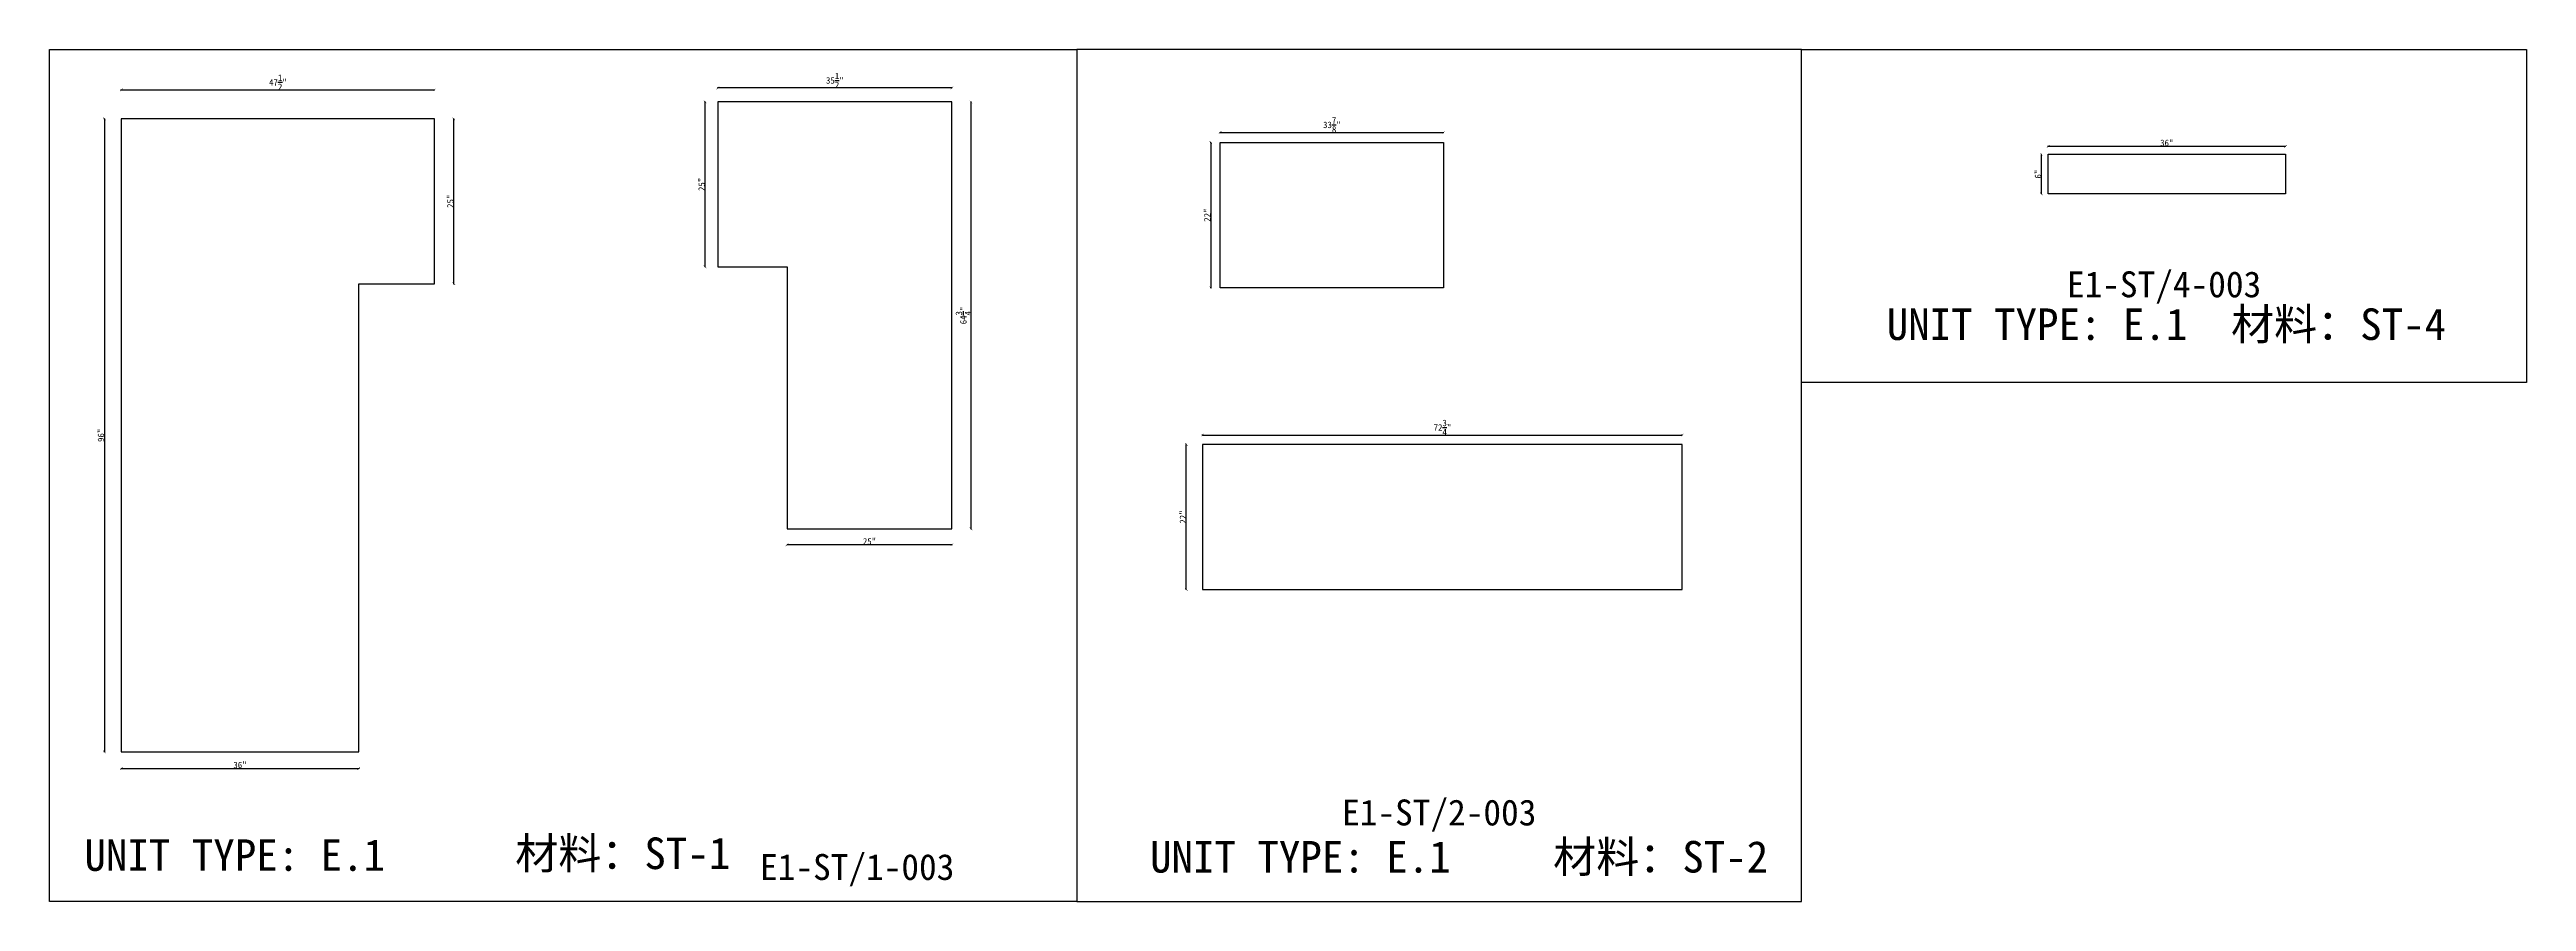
# Model space of a CAD drawing. Header units: millimetres. Extents: x -46966 to 138077, y -48408 to 2116.
# Drawn here: x 52657 to 62197, y -9923 to -6641 of the extents above; entities that cross this region are included whole.
import ezdxf
from ezdxf.enums import TextEntityAlignment as Align

# ---------------------------------------------------------------- set-up
doc = ezdxf.new("R2010")
doc.units = ezdxf.units.MM
doc.layers.add('PART_NUMBER', color=3, linetype='Continuous')
doc.styles.add('样式 1', font='')
doc.styles.get('样式 1').set_extended_font_data('NSimSun')
doc.dimstyles.new('副本 ISO-25', dxfattribs={"dimtxt": 25, "dimasz": 10, "dimexe": 1.5, "dimexo": 0.5, "dimtad": 1, "dimlfac": 0.03937, "dimlunit": 5, "dimtxsty": '样式 1', "dimblk": 'ARCHTICK', "dimcen": 2.5, "dimclrd": 256, "dimclrt": 1, "dimazin": 3, "dimtfac": 1, "dimtmove": 0, "dimatfit": 3, "dimfxlon": 1})

msp = doc.modelspace()

# ---------------------------------------------------------------- texts
at = {"style": '样式 1'}
for s, p in [('材料：ST-4', (61059.412, -7760.212)), ('UNIT TYPE: E.1', (59733.131, -7760.212)), ('UNIT TYPE: E.1', (52791.205, -9805.24)), ('材料：ST-1', (54450.492, -9798.585)), ('UNIT TYPE: E.1', (56895.615, -9812.018)), ('材料：ST-2', (58448.34, -9812.018))]:
    msp.add_text(s, height=121.5865, dxfattribs=at).set_placement(p)
at = {"layer": 'PART_NUMBER', "color": 3, "style": '样式 1'}
for s, p in [('E1-ST/4-003', (60801.513, -7545.885)), ('E1-ST/2-003', (58009.638, -9580.544)), ('E1-ST/1-003', (55767.757, -9790.544))]:
    msp.add_text(s, height=100, dxfattribs=at).set_placement(p, align=Align.MIDDLE_CENTER)

# ---------------------------------------------------------------- blocks, each defined once
blk = doc.blocks.new('_ArchTick')
at = {"color": 0, "linetype": 'ByBlock', "const_width": 0.15}
blk.add_lwpolyline([(-0.5, -0.5), (0.5, 0.5)], dxfattribs=at)
blk = doc.blocks.new('*D1105')
at = {"color": 0, "lineweight": -2, "transparency": 16777216}
for p, q in [((55230.8, -6790.4), (55230.8, -6787.9)), ((56132.5, -6790.4), (56132.5, -6787.9))]:
    blk.add_line(p, q, dxfattribs=at)
at = {"lineweight": -2, "transparency": 16777216}
blk.add_line((56132.5, -6789.4), (55230.8, -6789.4), dxfattribs=at)
at = {"layer": 'Defpoints', "color": 0, "transparency": 16777216}
for p in [(55230.8, -6789.4), (55230.8, -6843.4), (56132.5, -6843.4)]:
    blk.add_point(p, dxfattribs=at)
at = {"lineweight": -2, "transparency": 16777216, "xscale": 10, "yscale": 10, "zscale": 10, "rotation": 180}
blk.add_blockref('_ArchTick', (55230.8, -6789.4), dxfattribs=at)
at = {"lineweight": -2, "transparency": 16777216, "xscale": 10, "yscale": 10, "zscale": 10}
blk.add_blockref('_ArchTick', (56132.5, -6789.4), dxfattribs=at)
at = {"color": 1, "transparency": 16777216, "insert": (55681.6, -6760.4), "char_height": 25, "attachment_point": 5, "style": '样式 1'}
blk.add_mtext('\\A1;35{\\H1x;\\S1/2;}"', dxfattribs=at)
blk = doc.blocks.new('*D1106')
at = {"color": 0, "lineweight": -2, "transparency": 16777216}
for p, q in [((56204.9, -6843.4), (56207.4, -6843.4)), ((56204.9, -8488), (56207.4, -8488))]:
    blk.add_line(p, q, dxfattribs=at)
at = {"lineweight": -2, "transparency": 16777216}
blk.add_line((56205.9, -6843.4), (56205.9, -8488), dxfattribs=at)
at = {"layer": 'Defpoints', "color": 0, "transparency": 16777216}
for p in [(56132.5, -6843.4), (56132.5, -8488), (56205.9, -8488)]:
    blk.add_point(p, dxfattribs=at)
at = {"lineweight": -2, "transparency": 16777216, "xscale": 10, "yscale": 10, "zscale": 10}
for p, rotation in [((56205.9, -6843.4), 90), ((56205.9, -8488), 270)]:
    blk.add_blockref('_ArchTick', p, dxfattribs=dict(at, rotation=rotation))
at = {"color": 1, "transparency": 16777216, "insert": (56176.8, -7665.7), "char_height": 25, "attachment_point": 5, "rotation": 90, "style": '样式 1'}
blk.add_mtext('\\A1;64{\\H1x;\\S3/4;}"', dxfattribs=at)
blk = doc.blocks.new('*D1107')
at = {"color": 0, "lineweight": -2, "transparency": 16777216}
for p, q in [((55497.5, -8548.3), (55497.5, -8550.8)), ((56132.5, -8548.3), (56132.5, -8550.8))]:
    blk.add_line(p, q, dxfattribs=at)
at = {"lineweight": -2, "transparency": 16777216}
blk.add_line((56132.5, -8549.3), (55497.5, -8549.3), dxfattribs=at)
at = {"layer": 'Defpoints', "color": 0, "transparency": 16777216}
for p in [(55497.5, -8488), (56132.5, -8488), (55497.5, -8549.3)]:
    blk.add_point(p, dxfattribs=at)
at = {"lineweight": -2, "transparency": 16777216, "xscale": 10, "yscale": 10, "zscale": 10, "rotation": 180}
blk.add_blockref('_ArchTick', (55497.5, -8549.3), dxfattribs=at)
at = {"lineweight": -2, "transparency": 16777216, "xscale": 10, "yscale": 10, "zscale": 10}
blk.add_blockref('_ArchTick', (56132.5, -8549.3), dxfattribs=at)
at = {"color": 1, "transparency": 16777216, "insert": (55815, -8536.2), "char_height": 25, "attachment_point": 5, "style": '样式 1'}
blk.add_mtext('\\A1;25"', dxfattribs=at)
blk = doc.blocks.new('*D1108')
at = {"color": 0, "lineweight": -2, "transparency": 16777216}
for p, q in [((55182.7, -6843.4), (55180.2, -6843.4)), ((55182.7, -7478.4), (55180.2, -7478.4))]:
    blk.add_line(p, q, dxfattribs=at)
at = {"lineweight": -2, "transparency": 16777216}
blk.add_line((55181.7, -7478.4), (55181.7, -6843.4), dxfattribs=at)
at = {"layer": 'Defpoints', "color": 0, "transparency": 16777216}
for p in [(55181.7, -6843.4), (55230.8, -6843.4), (55230.8, -7478.4)]:
    blk.add_point(p, dxfattribs=at)
at = {"lineweight": -2, "transparency": 16777216, "xscale": 10, "yscale": 10, "zscale": 10}
for p, rotation in [((55181.7, -6843.4), 90), ((55181.7, -7478.4), 270)]:
    blk.add_blockref('_ArchTick', p, dxfattribs=dict(at, rotation=rotation))
at = {"color": 1, "transparency": 16777216, "insert": (55168.6, -7160.9), "char_height": 25, "attachment_point": 5, "rotation": 90, "style": '样式 1'}
blk.add_mtext('\\A1;25"', dxfattribs=at)
blk = doc.blocks.new('*D1109')
at = {"color": 0, "lineweight": -2, "transparency": 16777216}
for p, q in [((52933.2, -6797.6), (52933.2, -6795.1)), ((54139.7, -6797.6), (54139.7, -6795.1))]:
    blk.add_line(p, q, dxfattribs=at)
at = {"lineweight": -2, "transparency": 16777216}
blk.add_line((52933.2, -6796.6), (54139.7, -6796.6), dxfattribs=at)
at = {"layer": 'Defpoints', "color": 0, "transparency": 16777216}
for p in [(54139.7, -6796.6), (52933.2, -6908.4), (54139.7, -6908.4)]:
    blk.add_point(p, dxfattribs=at)
at = {"lineweight": -2, "transparency": 16777216, "xscale": 10, "yscale": 10, "zscale": 10, "rotation": 180}
blk.add_blockref('_ArchTick', (52933.2, -6796.6), dxfattribs=at)
at = {"lineweight": -2, "transparency": 16777216, "xscale": 10, "yscale": 10, "zscale": 10}
blk.add_blockref('_ArchTick', (54139.7, -6796.6), dxfattribs=at)
at = {"color": 1, "transparency": 16777216, "insert": (53536.5, -6767.6), "char_height": 25, "attachment_point": 5, "style": '样式 1'}
blk.add_mtext('\\A1;47{\\H1x;\\S1/2;}"', dxfattribs=at)
blk = doc.blocks.new('*D1110')
at = {"color": 0, "lineweight": -2, "transparency": 16777216}
for p, q in [((52869, -6908.4), (52866.5, -6908.4)), ((52869, -9346.8), (52866.5, -9346.8))]:
    blk.add_line(p, q, dxfattribs=at)
at = {"lineweight": -2, "transparency": 16777216}
blk.add_line((52868, -6908.4), (52868, -9346.8), dxfattribs=at)
at = {"layer": 'Defpoints', "color": 0, "transparency": 16777216}
for p in [(52933.2, -6908.4), (52868, -9346.8), (52933.2, -9346.8)]:
    blk.add_point(p, dxfattribs=at)
at = {"lineweight": -2, "transparency": 16777216, "xscale": 10, "yscale": 10, "zscale": 10}
for p, rotation in [((52868, -6908.4), 90), ((52868, -9346.8), 270)]:
    blk.add_blockref('_ArchTick', p, dxfattribs=dict(at, rotation=rotation))
at = {"color": 1, "transparency": 16777216, "insert": (52854.9, -8127.6), "char_height": 25, "attachment_point": 5, "rotation": 90, "style": '样式 1'}
blk.add_mtext('\\A1;96"', dxfattribs=at)
blk = doc.blocks.new('*D1111')
at = {"color": 0, "lineweight": -2, "transparency": 16777216}
for p, q in [((52933.2, -9409.9), (52933.2, -9412.4)), ((53847.6, -9409.9), (53847.6, -9412.4))]:
    blk.add_line(p, q, dxfattribs=at)
at = {"lineweight": -2, "transparency": 16777216}
blk.add_line((52933.2, -9410.9), (53847.6, -9410.9), dxfattribs=at)
at = {"layer": 'Defpoints', "color": 0, "transparency": 16777216}
for p in [(52933.2, -9346.8), (53847.6, -9346.8), (53847.6, -9410.9)]:
    blk.add_point(p, dxfattribs=at)
at = {"lineweight": -2, "transparency": 16777216, "xscale": 10, "yscale": 10, "zscale": 10, "rotation": 180}
blk.add_blockref('_ArchTick', (52933.2, -9410.9), dxfattribs=at)
at = {"lineweight": -2, "transparency": 16777216, "xscale": 10, "yscale": 10, "zscale": 10}
blk.add_blockref('_ArchTick', (53847.6, -9410.9), dxfattribs=at)
at = {"color": 1, "transparency": 16777216, "insert": (53390.4, -9397.8), "char_height": 25, "attachment_point": 5, "style": '样式 1'}
blk.add_mtext('\\A1;36"', dxfattribs=at)
blk = doc.blocks.new('*D1112')
at = {"color": 0, "lineweight": -2, "transparency": 16777216}
for p, q in [((54212.7, -6908.4), (54215.2, -6908.4)), ((54212.7, -7543.4), (54215.2, -7543.4))]:
    blk.add_line(p, q, dxfattribs=at)
at = {"lineweight": -2, "transparency": 16777216}
blk.add_line((54213.7, -7543.4), (54213.7, -6908.4), dxfattribs=at)
at = {"layer": 'Defpoints', "color": 0, "transparency": 16777216}
for p in [(54139.7, -6908.4), (54213.7, -6908.4), (54139.7, -7543.4)]:
    blk.add_point(p, dxfattribs=at)
at = {"lineweight": -2, "transparency": 16777216, "xscale": 10, "yscale": 10, "zscale": 10}
for p, rotation in [((54213.7, -6908.4), 90), ((54213.7, -7543.4), 270)]:
    blk.add_blockref('_ArchTick', p, dxfattribs=dict(at, rotation=rotation))
at = {"color": 1, "transparency": 16777216, "insert": (54200.6, -7225.9), "char_height": 25, "attachment_point": 5, "rotation": 90, "style": '样式 1'}
blk.add_mtext('\\A1;25"', dxfattribs=at)
blk = doc.blocks.new('*D1113')
at = {"color": 0, "lineweight": -2, "transparency": 16777216}
for p, q in [((57165.9, -6961.6), (57165.9, -6959.1)), ((58026.4, -6961.6), (58026.4, -6959.1))]:
    blk.add_line(p, q, dxfattribs=at)
at = {"lineweight": -2, "transparency": 16777216}
blk.add_line((57165.9, -6960.6), (58026.4, -6960.6), dxfattribs=at)
at = {"layer": 'Defpoints', "color": 0, "transparency": 16777216}
for p in [(58026.4, -6960.6), (57165.9, -7000), (58026.4, -7000)]:
    blk.add_point(p, dxfattribs=at)
at = {"lineweight": -2, "transparency": 16777216, "xscale": 10, "yscale": 10, "zscale": 10, "rotation": 180}
blk.add_blockref('_ArchTick', (57165.9, -6960.6), dxfattribs=at)
at = {"lineweight": -2, "transparency": 16777216, "xscale": 10, "yscale": 10, "zscale": 10}
blk.add_blockref('_ArchTick', (58026.4, -6960.6), dxfattribs=at)
at = {"color": 1, "transparency": 16777216, "insert": (57596.2, -6931.5), "char_height": 25, "attachment_point": 5, "style": '样式 1'}
blk.add_mtext('\\A1;33{\\H1x;\\S7/8;}"', dxfattribs=at)
blk = doc.blocks.new('*D1114')
at = {"color": 0, "lineweight": -2, "transparency": 16777216}
for p, q in [((57130.3, -7000), (57127.8, -7000)), ((57130.3, -7558.8), (57127.8, -7558.8))]:
    blk.add_line(p, q, dxfattribs=at)
at = {"lineweight": -2, "transparency": 16777216}
blk.add_line((57129.3, -7000), (57129.3, -7558.8), dxfattribs=at)
at = {"layer": 'Defpoints', "color": 0, "transparency": 16777216}
for p in [(57165.9, -7000), (57129.3, -7558.8), (57165.9, -7558.8)]:
    blk.add_point(p, dxfattribs=at)
at = {"lineweight": -2, "transparency": 16777216, "xscale": 10, "yscale": 10, "zscale": 10}
for p, rotation in [((57129.3, -7000), 90), ((57129.3, -7558.8), 270)]:
    blk.add_blockref('_ArchTick', p, dxfattribs=dict(at, rotation=rotation))
at = {"color": 1, "transparency": 16777216, "insert": (57116.2, -7279.4), "char_height": 25, "attachment_point": 5, "rotation": 90, "style": '样式 1'}
blk.add_mtext('\\A1;22"', dxfattribs=at)
blk = doc.blocks.new('*D1115')
at = {"color": 0, "lineweight": -2, "transparency": 16777216}
for p, q in [((57098, -8127.5), (57098, -8125)), ((58945.9, -8127.5), (58945.9, -8125))]:
    blk.add_line(p, q, dxfattribs=at)
at = {"lineweight": -2, "transparency": 16777216}
blk.add_line((57098, -8126.5), (58945.9, -8126.5), dxfattribs=at)
at = {"layer": 'Defpoints', "color": 0, "transparency": 16777216}
for p in [(57098, -8162.9), (58945.9, -8126.5), (58945.9, -8162.9)]:
    blk.add_point(p, dxfattribs=at)
at = {"lineweight": -2, "transparency": 16777216, "xscale": 10, "yscale": 10, "zscale": 10, "rotation": 180}
blk.add_blockref('_ArchTick', (57098, -8126.5), dxfattribs=at)
at = {"lineweight": -2, "transparency": 16777216, "xscale": 10, "yscale": 10, "zscale": 10}
blk.add_blockref('_ArchTick', (58945.9, -8126.5), dxfattribs=at)
at = {"color": 1, "transparency": 16777216, "insert": (58022, -8097.4), "char_height": 25, "attachment_point": 5, "style": '样式 1'}
blk.add_mtext('\\A1;72{\\H1x;\\S3/4;}"', dxfattribs=at)
blk = doc.blocks.new('*D1116')
at = {"color": 0, "lineweight": -2, "transparency": 16777216}
for p, q in [((57036.4, -8162.9), (57033.9, -8162.9)), ((57036.4, -8721.7), (57033.9, -8721.7))]:
    blk.add_line(p, q, dxfattribs=at)
at = {"lineweight": -2, "transparency": 16777216}
blk.add_line((57035.4, -8721.7), (57035.4, -8162.9), dxfattribs=at)
at = {"layer": 'Defpoints', "color": 0, "transparency": 16777216}
for p in [(57035.4, -8162.9), (57098, -8162.9), (57098, -8721.7)]:
    blk.add_point(p, dxfattribs=at)
at = {"lineweight": -2, "transparency": 16777216, "xscale": 10, "yscale": 10, "zscale": 10}
for p, rotation in [((57035.4, -8162.9), 90), ((57035.4, -8721.7), 270)]:
    blk.add_blockref('_ArchTick', p, dxfattribs=dict(at, rotation=rotation))
at = {"color": 1, "transparency": 16777216, "insert": (57022.3, -8442.3), "char_height": 25, "attachment_point": 5, "rotation": 90, "style": '样式 1'}
blk.add_mtext('\\A1;22"', dxfattribs=at)
blk = doc.blocks.new('*D1117')
at = {"color": 0, "lineweight": -2, "transparency": 16777216}
for p, q in [((60354.8, -7015.2), (60354.8, -7012.7)), ((61269.2, -7015.2), (61269.2, -7012.7))]:
    blk.add_line(p, q, dxfattribs=at)
at = {"lineweight": -2, "transparency": 16777216}
blk.add_line((60354.8, -7014.2), (61269.2, -7014.2), dxfattribs=at)
at = {"layer": 'Defpoints', "color": 0, "transparency": 16777216}
for p in [(60354.8, -7045.1), (61269.2, -7014.2), (61269.2, -7045.1)]:
    blk.add_point(p, dxfattribs=at)
at = {"lineweight": -2, "transparency": 16777216, "xscale": 10, "yscale": 10, "zscale": 10, "rotation": 180}
blk.add_blockref('_ArchTick', (60354.8, -7014.2), dxfattribs=at)
at = {"lineweight": -2, "transparency": 16777216, "xscale": 10, "yscale": 10, "zscale": 10}
blk.add_blockref('_ArchTick', (61269.2, -7014.2), dxfattribs=at)
at = {"color": 1, "transparency": 16777216, "insert": (60812, -7001.1), "char_height": 25, "attachment_point": 5, "style": '样式 1'}
blk.add_mtext('\\A1;36"', dxfattribs=at)
blk = doc.blocks.new('*D1118')
at = {"color": 0, "lineweight": -2, "transparency": 16777216}
for p, q in [((60330, -7045.1), (60327.5, -7045.1)), ((60330, -7197.5), (60327.5, -7197.5))]:
    blk.add_line(p, q, dxfattribs=at)
at = {"lineweight": -2, "transparency": 16777216}
blk.add_line((60329, -7197.5), (60329, -7045.1), dxfattribs=at)
at = {"layer": 'Defpoints', "color": 0, "transparency": 16777216}
for p in [(60329, -7045.1), (60354.8, -7045.1), (60354.8, -7197.5)]:
    blk.add_point(p, dxfattribs=at)
at = {"lineweight": -2, "transparency": 16777216, "xscale": 10, "yscale": 10, "zscale": 10}
for p, rotation in [((60329, -7045.1), 90), ((60329, -7197.5), 270)]:
    blk.add_blockref('_ArchTick', p, dxfattribs=dict(at, rotation=rotation))
at = {"color": 1, "transparency": 16777216, "insert": (60315.9, -7121.3), "char_height": 25, "attachment_point": 5, "rotation": 90, "style": '样式 1'}
blk.add_mtext('\\A1;6"', dxfattribs=at)

# ---------------------------------------------------------------- dimensions: what is measured, and where the dimension line sits
for base, p1, p2, picture, middle in [((54139.737, -6796.631), (52933.237, -6908.353), (54139.737, -6908.353), '*D1109', (53536.487, -6767.607)), ((55230.753, -6789.424), (56132.453, -6843.396), (55230.753, -6843.396), '*D1105', (55681.603, -6760.4)), ((58026.371, -6960.599), (57165.946, -7000.026), (58026.371, -7000.026), '*D1113', (57596.159, -6931.506)), ((61269.222, -7014.219), (60354.822, -7045.055), (61269.222, -7045.055), '*D1117', (60812.022, -7001.094)), ((58945.899, -8126.462), (57098.049, -8162.922), (58945.899, -8162.922), '*D1115', (58021.974, -8097.369)), ((55497.453, -8549.302), (56132.453, -8488.046), (55497.453, -8488.046), '*D1107', (55814.953, -8536.177)), ((53847.637, -9410.945), (52933.237, -9346.753), (53847.637, -9346.753), '*D1111', (53390.437, -9397.82))]:
    dim = msp.add_linear_dim(base=base, p1=p1, p2=p2, dimstyle='副本 ISO-25')
    dim.commit()
    dim.dimension.update_dxf_attribs({"geometry": picture, "text_midpoint": middle})
for base, p1, p2, picture, middle in [((55181.708, -6843.396), (55230.753, -7478.396), (55230.753, -6843.396), '*D1108', (55168.583, -7160.896)), ((56205.894, -8488.046), (56132.453, -6843.396), (56132.453, -8488.046), '*D1106', (56176.8, -7665.721)), ((52868.005, -9346.753), (52933.237, -6908.353), (52933.237, -9346.753), '*D1110', (52854.88, -8127.553)), ((54213.74, -6908.353), (54139.737, -7543.353), (54139.737, -6908.353), '*D1112', (54200.615, -7225.853)), ((57129.3, -7558.826), (57165.946, -7000.026), (57165.946, -7558.826), '*D1114', (57116.175, -7279.426)), ((60328.987, -7045.055), (60354.822, -7197.455), (60354.822, -7045.055), '*D1118', (60315.862, -7121.255)), ((57035.378, -8162.922), (57098.049, -8721.722), (57098.049, -8162.922), '*D1116', (57022.253, -8442.322))]:
    dim = msp.add_linear_dim(base=base, p1=p1, p2=p2, angle=90, dimstyle='副本 ISO-25')
    dim.commit()
    dim.dimension.update_dxf_attribs({"geometry": picture, "text_midpoint": middle})

# ---------------------------------------------------------------- linework, layer by layer
at = {"color": 1}
for points in [[(52656.747, -6641.319), (56613.629, -6641.319), (56613.629, -9923.375), (52656.747, -9923.375)], [(56613.629, -9923.375), (59405.503, -9923.375), (59405.503, -6641.319), (56613.629, -6641.319)], [(59405.503, -6641.319), (62197.377, -6641.319), (62197.377, -7923.716), (59405.503, -7923.716)]]:
    msp.add_lwpolyline(points, close=True, dxfattribs=at)
for points in [[(56132.453, -6843.396), (55230.753, -6843.396), (55230.753, -7478.396), (55497.453, -7478.396), (55497.453, -8488.046), (56132.453, -8488.046)], [(53847.637, -7543.353), (54139.737, -7543.353), (54139.737, -6908.353), (52933.237, -6908.353), (52933.237, -9346.753), (53847.637, -9346.753)], [(57165.946, -7000.026), (58026.371, -7000.026), (58026.371, -7558.826), (57165.946, -7558.826)], [(60354.822, -7045.055), (61269.222, -7045.055), (61269.222, -7197.455), (60354.822, -7197.455)], [(58945.899, -8162.922), (57098.049, -8162.922), (57098.049, -8721.722), (58945.899, -8721.722)]]:
    msp.add_lwpolyline(points, close=True)

msp.set_redraw_order([(e.dxf.handle, doc.entitydb.next_handle()) for e in msp.query("TEXT MTEXT ATTDEF DIMENSION ARC_DIMENSION")])  # texts and dimensions are drawn at this point

doc.saveas('drawing.dxf')
